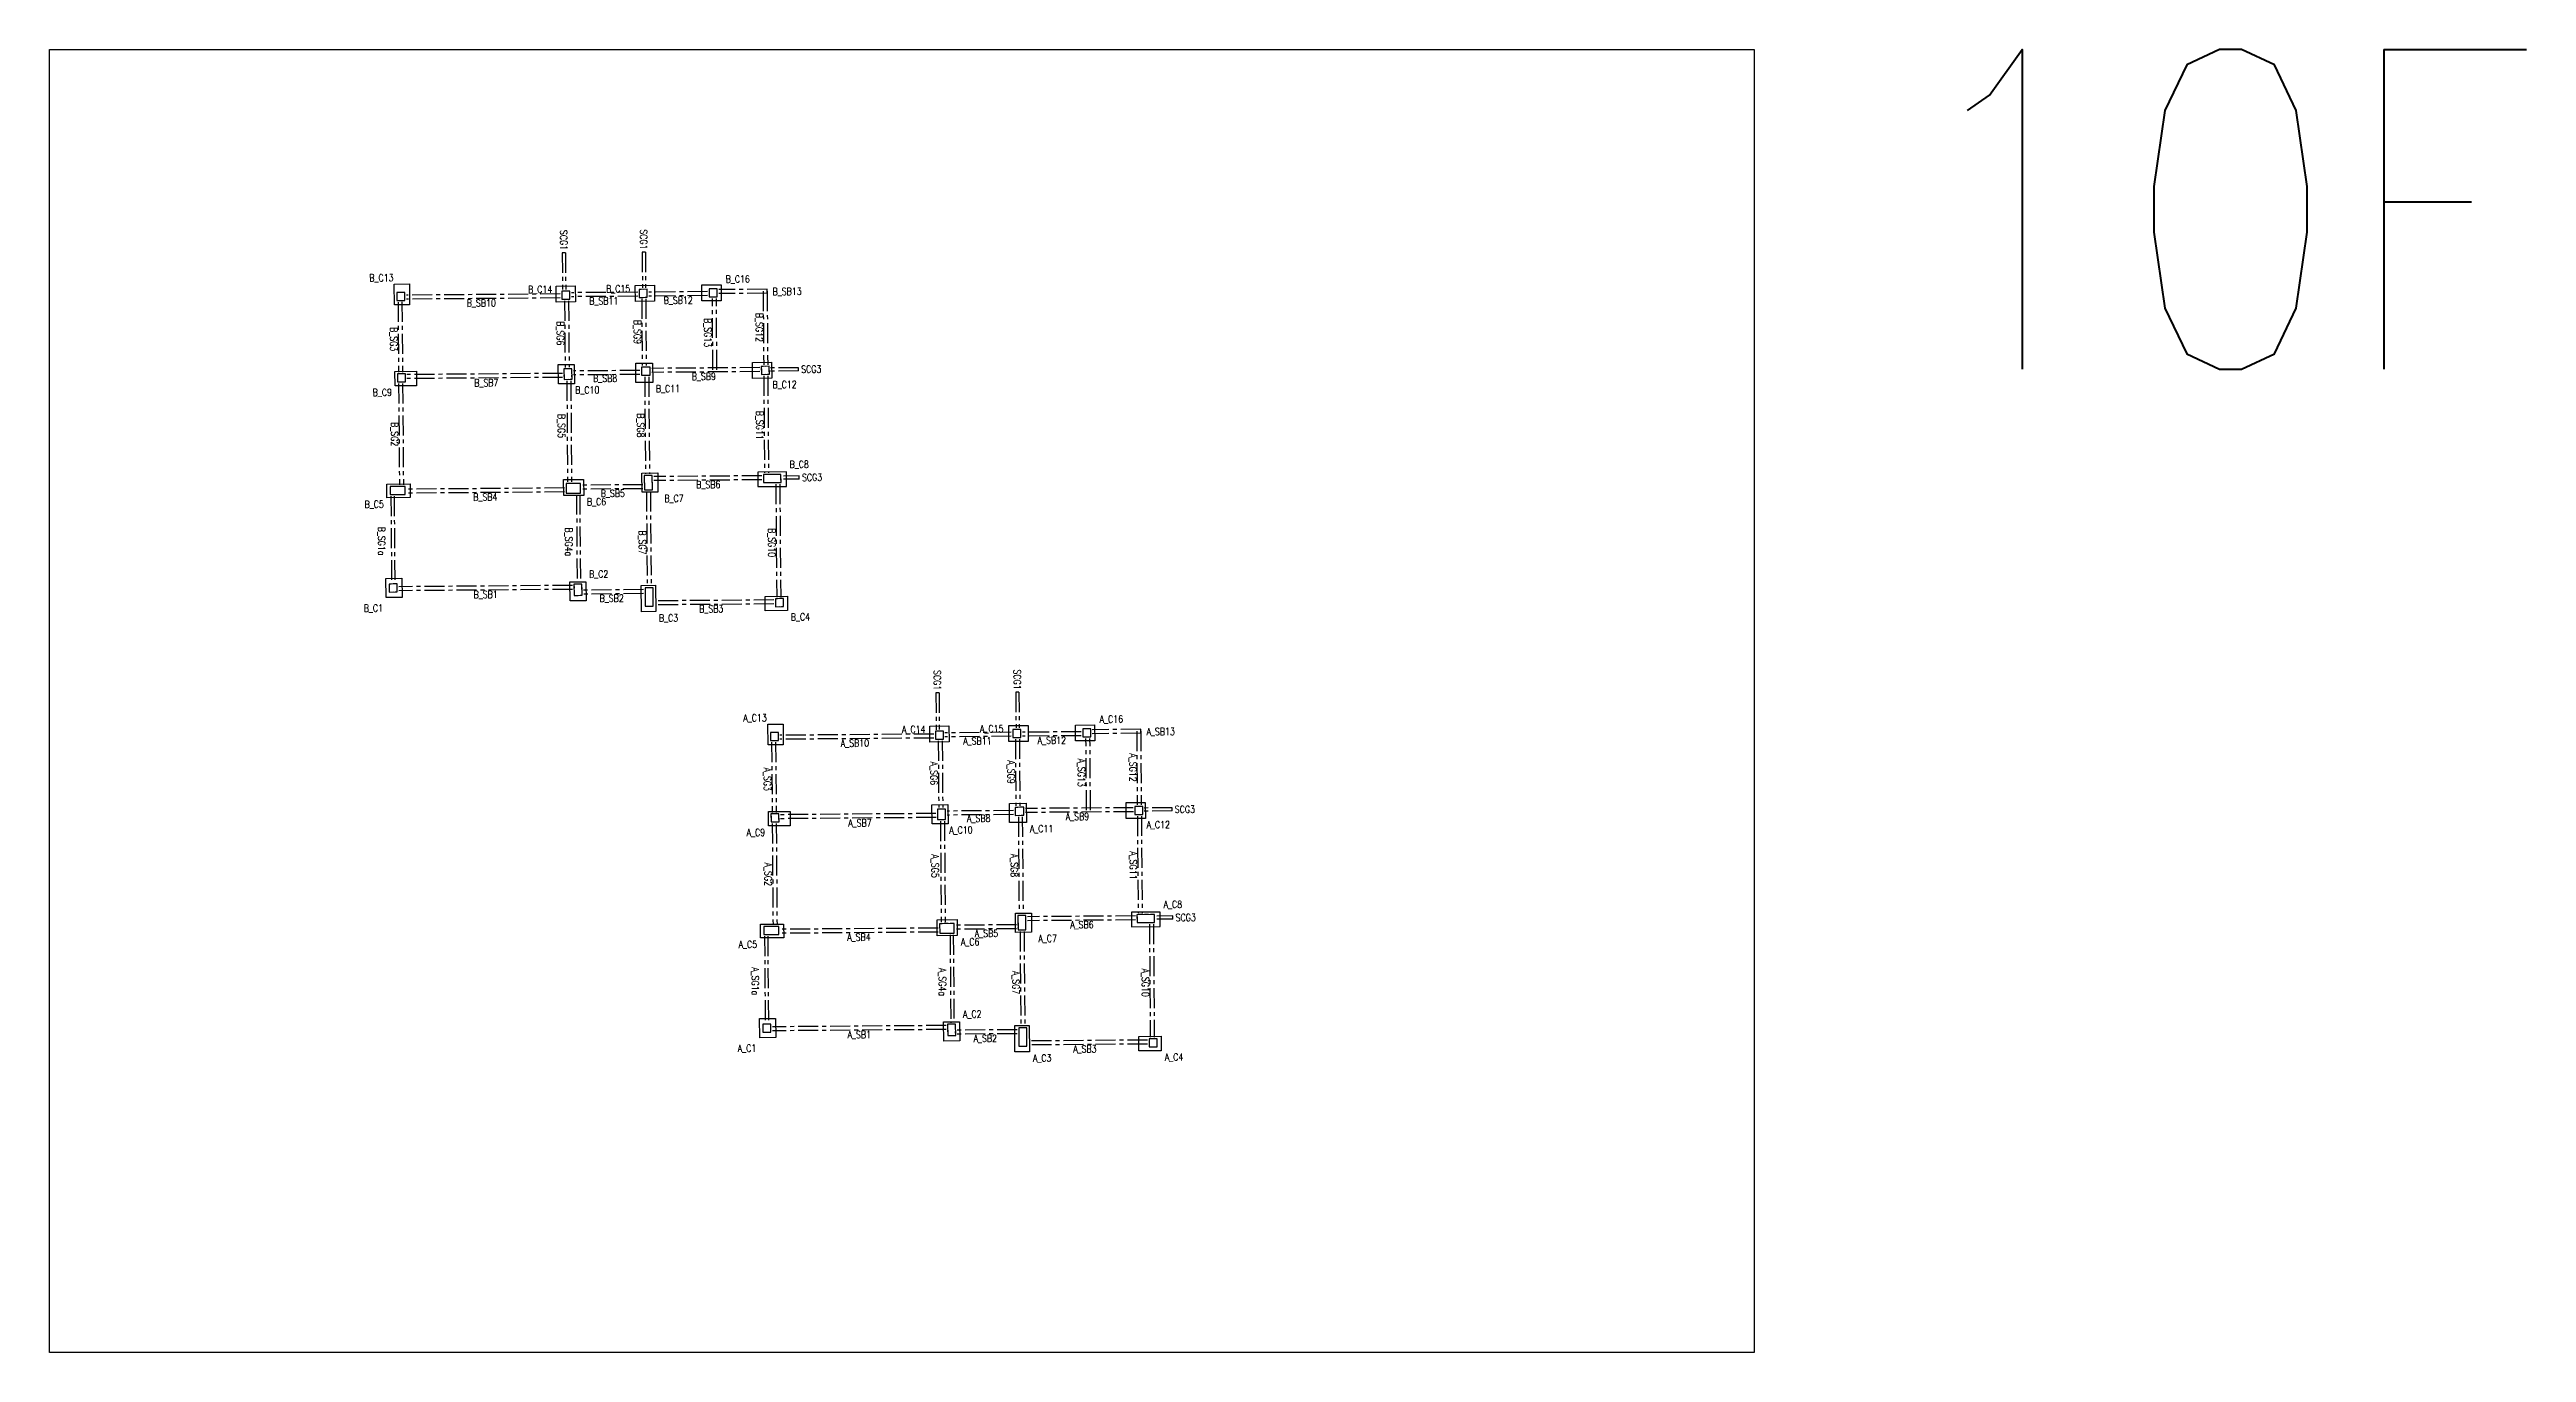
# Model space of a CAD drawing. Header units: millimetres. Extents: x 39613 to 69886, y 27475 to 191272.
# Drawn here: x 50002 to 65498, y 119029 to 127184 of the extents above; entities that cross this region are included whole.
import ezdxf
from ezdxf.enums import TextEntityAlignment as Align

# ---------------------------------------------------------------- set-up
doc = ezdxf.new("R2010")
doc.units = ezdxf.units.MM
doc.header["$LTSCALE"] = 100
doc.header["$MEASUREMENT"] = 0
doc.linetypes.add('CENTER', pattern=[2, 1.25, -0.25, 0.25, -0.25])
doc.linetypes.add('HIDDEN', pattern=[0.375, 0.25, -0.125])
for name, color, linetype in [('TC-COLUMN', 1, 'Continuous'), ('TC-TB', 2, 'Continuous'), ('TC-TC', 4, 'Continuous'), ('TC-虛鋼柱', 4, 'HIDDEN'), ('TC-鋼柱', 11, 'Continuous'), ('TC-鋼粱', 183, 'CENTER')]:
    doc.layers.add(name, color=color, linetype=linetype)
doc.styles.get("Standard").update_dxf_attribs({"font": 'txt.shx', "width": 0.8, "bigfont": 'ae.shx'})

msp = doc.modelspace()

# ---------------------------------------------------------------- texts
at = {"layer": 'Defpoints', "color": 3, "width": 0.8}
msp.add_text('10F', height=2000, rotation=360, dxfattribs=at).set_placement((61589.25, 127184.24), align=Align.TOP_LEFT)
at = {"layer": 'TC-TB', "width": 0.8}
for s, rotation, p in [('SCG1', 270.440027, (53218.52, 125991.79)), ('SCG1', 270.440027, (53718.57, 125995.63)), ('B_SB13', 0.440027, (54615.98, 125669.99)), ('B_SB10', 0.440027, (52702.86, 125597.8)), ('B_SB11', 0.440027, (53468.98, 125611.18)), ('B_SB12', 0.440027, (53934.94, 125614.76)), ('B_SG12', 270, (54442.67, 125444.89)), ('B_SG3', 270, (52155.92, 125371.25)), ('B_SG6', 270, (53197.98, 125408.1)), ('B_SG9', 270, (53680.39, 125416.55)), ('B_SG13', 270, (54119.95, 125412.32)), ('B_SB7', 0.440027, (52734.23, 125098.34)), ('B_SB8', 0.440027, (53477.65, 125126.37)), ('B_SB9', 0.440027, (54095, 125138.26)), ('SCG3', 0.439959, (54767.1, 125183.41)), ('B_SG8', 270, (53700, 124831.68)), ('B_SG11', 270, (54444.88, 124832.29)), ('B_SG2', 270, (52160.49, 124776.52)), ('B_SG5', 270, (53205.02, 124827.88)), ('B_SB6', 0.440027, (54122.86, 124461.16)), ('SCG3', 0.439959, (54772.3, 124506.14)), ('B_SB4', 0.440027, (52727.92, 124383.45)), ('B_SB5', 0.440027, (53525.76, 124406.58)), ('B_SG1a', 270, (52079.52, 124107.19)), ('B_SG4a', 270, (53250.59, 124102.46)), ('B_SG7', 270, (53710.77, 124099.02)), ('B_SG10', 270, (54520.66, 124097.96)), ('B_SB1', 0.440027, (52730.11, 123773.45)), ('B_SB2', 0.440027, (53518.38, 123749.51)), ('B_SB3', 0.440027, (54141.4, 123683.48)), ('SCG1', 270.440027, (55555.95, 123237.16)), ('SCG1', 270.440027, (56056, 123241)), ('A_SB13', 0.440027, (56953.41, 122915.36)), ('A_SB10', 0.440027, (55040.29, 122843.17)), ('A_SB11', 0.440027, (55806.41, 122856.55)), ('A_SG9', 270, (56017.82, 122661.92)), ('A_SB12', 0.440027, (56272.37, 122860.13)), ('A_SG13', 270, (56457.38, 122657.69)), ('A_SG12', 270, (56780.1, 122690.26)), ('A_SG3', 270, (54493.35, 122616.62)), ('A_SG6', 270, (55535.41, 122653.47)), ('SCG3', 0.439959, (57104.53, 122428.78)), ('A_SB7', 0.440027, (55071.66, 122343.71)), ('A_SB8', 0.440027, (55815.08, 122371.74)), ('A_SB9', 0.440027, (56432.43, 122383.62)), ('A_SG5', 270, (55542.45, 122073.25)), ('A_SG8', 270, (56037.44, 122077.05)), ('A_SG11', 270, (56782.31, 122077.66)), ('A_SG2', 270, (54497.92, 122021.89)), ('A_SB4', 0.440027, (55065.35, 121628.82)), ('A_SB5', 0.440027, (55863.19, 121651.95)), ('A_SB6', 0.440027, (56460.29, 121706.53)), ('SCG3', 0.439959, (57109.73, 121751.51)), ('A_SG1a', 270, (54416.95, 121352.56)), ('A_SG4a', 270, (55588.02, 121347.83)), ('A_SG7', 270, (56048.2, 121344.39)), ('A_SG10', 270, (56858.09, 121343.33)), ('A_SB1', 0.440027, (55067.54, 121018.82)), ('A_SB2', 0.440027, (55855.81, 120994.88)), ('A_SB3', 0.440027, (56478.83, 120928.85))]:
    msp.add_text(s, height=45, rotation=rotation, dxfattribs=at).set_placement(p, align=Align.MIDDLE_CENTER)
at = {"layer": 'TC-TC', "width": 0.8}
for s, p in [('B_C13', (52077.97, 125755.5)), ('B_C14', (53070.89, 125683.13)), ('B_C15', (53558.93, 125686.88)), ('B_C16', (54307.38, 125747.63)), ('B_C9', (52083.48, 125038.34)), ('B_C10', (53365.79, 125053.37)), ('B_C11', (53870.57, 125061.75)), ('B_C12', (54600.43, 125087.14)), ('B_C8', (54691.9, 124588.04)), ('B_C5', (52032.75, 124338.11)), ('B_C6', (53423.67, 124353.8)), ('B_C7', (53908.52, 124374.52)), ('B_C2', (53437.14, 123901.38)), ('B_C1', (52027.74, 123687.99)), ('B_C3', (53874.4, 123626.43)), ('B_C4', (54699.24, 123632.77)), ('A_C13', (54415.4, 123000.87)), ('A_C14', (55408.32, 122928.5)), ('A_C15', (55896.36, 122932.25)), ('A_C16', (56644.81, 122992.99)), ('A_C9', (54420.91, 122283.71)), ('A_C10', (55703.22, 122298.74)), ('A_C11', (56208, 122307.12)), ('A_C12', (56937.86, 122332.51)), ('A_C8', (57029.33, 121833.41)), ('A_C5', (54370.18, 121583.48)), ('A_C6', (55761.1, 121599.17)), ('A_C7', (56245.95, 121619.89)), ('A_C2', (55774.57, 121146.75)), ('A_C1', (54365.17, 120933.36)), ('A_C3', (56211.83, 120871.8)), ('A_C4', (57036.67, 120878.14))]:
    msp.add_text(s, height=45, rotation=0.440027, dxfattribs=at).set_placement(p, align=Align.MIDDLE_CENTER)

# ---------------------------------------------------------------- linework, layer by layer
at = {"layer": 'Defpoints'}
msp.add_lwpolyline([(60666.19, 127184.24), (60666.19, 119028.87), (50001.56, 119028.87), (50001.56, 127184.24)], close=True, dxfattribs=at)
at = {"layer": 'TC-COLUMN'}
for points in [[(52253.27, 125716.85), (52254.27, 125586.85), (52159.27, 125586.12), (52158.27, 125716.12)], [(53170.73, 125703.89), (53290.73, 125704.82), (53291.49, 125604.82), (53171.5, 125603.9)], [(53665.78, 125707.7), (53785.77, 125708.62), (53786.54, 125608.62), (53666.54, 125607.7)], [(54082.66, 125710.9), (54202.65, 125711.82), (54203.42, 125611.82), (54083.42, 125610.9)], [(53284.57, 125212.75), (53285.49, 125092.76), (53185.49, 125091.99), (53184.57, 125211.99)], [(53774.35, 125221.02), (53775.27, 125101.02), (53670.27, 125100.21), (53669.35, 125220.21)], [(54399.36, 125225.6), (54519.35, 125226.52), (54520.12, 125126.52), (54400.13, 125125.6)], [(52163.17, 125078.95), (52162.47, 125168.95), (52297.47, 125169.99), (52298.16, 125079.99)], [(52111.78, 124463.73), (52256.78, 124464.84), (52257.43, 124379.84), (52112.44, 124378.73)], [(53217.6, 124492.22), (53342.59, 124493.18), (53343.36, 124393.18), (53218.37, 124392.22)], [(53807.3, 124533.75), (53808.22, 124413.75), (53708.22, 124412.98), (53707.3, 124532.98)], [(54432.28, 124538.54), (54432.97, 124448.54), (54612.96, 124449.93), (54612.27, 124539.93)], [(52107.24, 123753.61), (52106.32, 123873.6), (52206.31, 123874.37), (52207.23, 123754.37)], [(53258.43, 123732.51), (53257.51, 123852.51), (53357.51, 123853.27), (53358.43, 123733.28)], [(53702.83, 123830.12), (53792.83, 123830.81), (53794.1, 123665.82), (53704.1, 123665.13)], [(54478.25, 123761.38), (54618.24, 123762.45), (54618.93, 123672.46), (54478.94, 123671.38)], [(54590.7, 122962.22), (54591.7, 122832.22), (54496.7, 122831.49), (54495.7, 122961.49)], [(55508.16, 122949.26), (55628.16, 122950.19), (55628.92, 122850.19), (55508.93, 122849.27)], [(56003.21, 122953.07), (56123.2, 122953.99), (56123.97, 122853.99), (56003.97, 122853.07)], [(56420.09, 122956.27), (56540.08, 122957.19), (56540.85, 122857.19), (56420.85, 122856.27)], [(55622, 122458.12), (55622.92, 122338.13), (55522.92, 122337.36), (55522, 122457.36)], [(56111.78, 122466.39), (56112.7, 122346.39), (56007.7, 122345.58), (56006.78, 122465.58)], [(56736.79, 122470.96), (56856.78, 122471.89), (56857.55, 122371.89), (56737.56, 122370.97)], [(54500.6, 122324.32), (54499.91, 122414.32), (54634.9, 122415.36), (54635.59, 122325.36)], [(54449.21, 121709.1), (54594.21, 121710.21), (54594.86, 121625.21), (54449.87, 121624.1)], [(55555.03, 121737.59), (55680.02, 121738.55), (55680.79, 121638.55), (55555.8, 121637.59)], [(56144.73, 121779.12), (56145.65, 121659.12), (56045.65, 121658.35), (56044.73, 121778.35)], [(56769.71, 121783.91), (56770.4, 121693.91), (56950.39, 121695.3), (56949.7, 121785.3)], [(54444.67, 120998.98), (54443.75, 121118.97), (54543.74, 121119.74), (54544.66, 120999.74)], [(55595.86, 120977.88), (55594.94, 121097.88), (55694.94, 121098.64), (55695.86, 120978.65)], [(56040.26, 121075.49), (56130.26, 121076.18), (56131.53, 120911.19), (56041.53, 120910.5)], [(56815.68, 121006.75), (56955.67, 121007.82), (56956.36, 120917.83), (56816.37, 120916.75)]]:
    msp.add_lwpolyline(points, close=True, dxfattribs=at)
at = {"layer": 'TC-虛鋼柱'}
for points in [[(53691.35, 125632.89), (53741.35, 125633.27), (53740.97, 125683.27), (53690.97, 125682.89)], [(54128.23, 125636.25), (54178.23, 125636.63), (54177.84, 125686.63), (54127.85, 125686.24)], [(52174.06, 125613.74), (52224.06, 125614.12), (52223.67, 125664.12), (52173.68, 125663.74)], [(53206.36, 125621.67), (53256.36, 125622.05), (53255.98, 125672.05), (53205.98, 125671.66)], [(52177.97, 125104.07), (52227.97, 125104.45), (52227.59, 125154.45), (52177.59, 125154.06)], [(53220.28, 125119.76), (53270.28, 125120.14), (53269.78, 125185.14), (53219.78, 125184.76)], [(53704.92, 125145.48), (53759.92, 125145.9), (53759.54, 125195.9), (53704.54, 125195.48)], [(54454.93, 125151.02), (54504.93, 125151.4), (54504.55, 125201.4), (54454.55, 125201.02)], [(52132.28, 124398.88), (52227.28, 124399.61), (52226.9, 124449.61), (52131.9, 124448.88)], [(53233.25, 124407.34), (53323.25, 124408.03), (53322.79, 124468.03), (53232.79, 124467.33)], [(53723.1, 124428.1), (53773.1, 124428.48), (53772.41, 124518.48), (53722.41, 124518.1)], [(54577.77, 124474.65), (54577.39, 124524.65), (54467.39, 124523.81), (54467.78, 124473.81)], [(52126.97, 123788.76), (52176.97, 123789.14), (52176.58, 123839.14), (52126.58, 123838.76)], [(53283.16, 123767.7), (53333.16, 123768.08), (53332.62, 123838.08), (53282.63, 123837.7)], [(53728.83, 123700.31), (53778.83, 123700.69), (53777.95, 123815.69), (53727.95, 123815.3)], [(54543.74, 123696.88), (54593.74, 123697.26), (54593.36, 123747.26), (54543.36, 123746.88)], [(54511.49, 122859.11), (54561.49, 122859.49), (54561.1, 122909.49), (54511.11, 122909.11)], [(55543.79, 122867.04), (55593.79, 122867.42), (55593.41, 122917.42), (55543.41, 122917.03)], [(56028.78, 122878.26), (56078.78, 122878.64), (56078.4, 122928.64), (56028.4, 122928.26)], [(56465.66, 122881.62), (56515.66, 122882), (56515.27, 122932), (56465.28, 122931.61)], [(55557.71, 122365.13), (55607.71, 122365.51), (55607.21, 122430.51), (55557.21, 122430.13)], [(56042.35, 122390.85), (56097.35, 122391.27), (56096.97, 122441.27), (56041.97, 122440.85)], [(56792.36, 122396.39), (56842.36, 122396.77), (56841.98, 122446.77), (56791.98, 122446.39)], [(54515.4, 122349.44), (54565.4, 122349.82), (54565.02, 122399.82), (54515.02, 122399.43)], [(54469.71, 121644.25), (54564.71, 121644.98), (54564.33, 121694.98), (54469.33, 121694.25)], [(55570.68, 121652.71), (55660.68, 121653.4), (55660.22, 121713.4), (55570.22, 121712.7)], [(56060.54, 121673.47), (56110.53, 121673.85), (56109.84, 121763.85), (56059.84, 121763.47)], [(56915.2, 121720.02), (56914.82, 121770.02), (56804.82, 121769.18), (56805.21, 121719.18)], [(54464.4, 121034.13), (54514.4, 121034.51), (54514.01, 121084.51), (54464.01, 121084.13)], [(55620.59, 121013.07), (55670.59, 121013.45), (55670.05, 121083.45), (55620.06, 121083.07)], [(56066.26, 120945.68), (56116.26, 120946.06), (56115.38, 121061.06), (56065.38, 121060.67)], [(56881.17, 120942.25), (56931.17, 120942.63), (56930.79, 120992.63), (56880.79, 120992.25)]]:
    msp.add_lwpolyline(points, close=True, dxfattribs=at)
at = {"layer": 'TC-鋼柱'}
for points in [[(53691.35, 125632.89), (53741.35, 125633.27), (53740.97, 125683.27), (53690.97, 125682.89)], [(54128.23, 125636.25), (54178.23, 125636.63), (54177.84, 125686.63), (54127.85, 125686.24)], [(52174.06, 125613.74), (52224.06, 125614.12), (52223.67, 125664.12), (52173.68, 125663.74)], [(53206.36, 125621.67), (53256.36, 125622.05), (53255.98, 125672.05), (53205.98, 125671.66)], [(52177.97, 125104.07), (52227.97, 125104.45), (52227.59, 125154.45), (52177.59, 125154.06)], [(53220.28, 125119.76), (53270.28, 125120.14), (53269.78, 125185.14), (53219.78, 125184.76)], [(53704.92, 125145.48), (53759.92, 125145.9), (53759.54, 125195.9), (53704.54, 125195.48)], [(54454.93, 125151.02), (54504.93, 125151.4), (54504.55, 125201.4), (54454.55, 125201.02)], [(52132.28, 124398.88), (52227.28, 124399.61), (52226.9, 124449.61), (52131.9, 124448.88)], [(53233.25, 124407.34), (53323.25, 124408.03), (53322.79, 124468.03), (53232.79, 124467.33)], [(53723.1, 124428.1), (53773.1, 124428.48), (53772.41, 124518.48), (53722.41, 124518.1)], [(54577.77, 124474.65), (54577.39, 124524.65), (54467.39, 124523.81), (54467.78, 124473.81)], [(52126.97, 123788.76), (52176.97, 123789.14), (52176.58, 123839.14), (52126.58, 123838.76)], [(53283.16, 123767.7), (53333.16, 123768.08), (53332.62, 123838.08), (53282.63, 123837.7)], [(53728.83, 123700.31), (53778.83, 123700.69), (53777.95, 123815.69), (53727.95, 123815.3)], [(54543.74, 123696.88), (54593.74, 123697.26), (54593.36, 123747.26), (54543.36, 123746.88)], [(54511.49, 122859.11), (54561.49, 122859.49), (54561.1, 122909.49), (54511.11, 122909.11)], [(55543.79, 122867.04), (55593.79, 122867.42), (55593.41, 122917.42), (55543.41, 122917.03)], [(56028.78, 122878.26), (56078.78, 122878.64), (56078.4, 122928.64), (56028.4, 122928.26)], [(56465.66, 122881.62), (56515.66, 122882), (56515.27, 122932), (56465.28, 122931.61)], [(55557.71, 122365.13), (55607.71, 122365.51), (55607.21, 122430.51), (55557.21, 122430.13)], [(56042.35, 122390.85), (56097.35, 122391.27), (56096.97, 122441.27), (56041.97, 122440.85)], [(56792.36, 122396.39), (56842.36, 122396.77), (56841.98, 122446.77), (56791.98, 122446.39)], [(54515.4, 122349.44), (54565.4, 122349.82), (54565.02, 122399.82), (54515.02, 122399.43)], [(54469.71, 121644.25), (54564.71, 121644.98), (54564.33, 121694.98), (54469.33, 121694.25)], [(55570.68, 121652.71), (55660.68, 121653.4), (55660.22, 121713.4), (55570.22, 121712.7)], [(56060.54, 121673.47), (56110.53, 121673.85), (56109.84, 121763.85), (56059.84, 121763.47)], [(56915.2, 121720.02), (56914.82, 121770.02), (56804.82, 121769.18), (56805.21, 121719.18)], [(54464.4, 121034.13), (54514.4, 121034.51), (54514.01, 121084.51), (54464.01, 121084.13)], [(55620.59, 121013.07), (55670.59, 121013.45), (55670.05, 121083.45), (55620.06, 121083.07)], [(56066.26, 120945.68), (56116.26, 120946.06), (56115.38, 121061.06), (56065.38, 121060.67)], [(56881.17, 120942.25), (56931.17, 120942.63), (56930.79, 120992.63), (56880.79, 120992.25)]]:
    msp.add_lwpolyline(points, close=True, dxfattribs=at)
at = {"layer": 'TC-鋼粱'}
for p, q in [((53229.13, 125911.87), (53209.14, 125911.71)), ((53209.14, 125911.71), (53210.9, 125681.7)), ((53229.13, 125911.87), (53230.9, 125681.86)), ((53729.18, 125915.71), (53709.18, 125915.55)), ((53709.18, 125915.55), (53710.89, 125693.04)), ((53729.18, 125915.71), (53730.89, 125693.2)), ((54490.84, 125684.03), (54187.88, 125681.71)), ((54491.03, 125659.03), (54490.84, 125684.03)), ((52181.64, 125603.8), (52185.01, 125164.12)), ((52206.64, 125603.99), (52210.01, 125164.31)), ((53196.11, 125654.09), (52233.81, 125646.7)), ((53196.31, 125629.09), (52234, 125621.7)), ((53223.91, 125611.8), (53227.12, 125194.81)), ((53248.91, 125611.99), (53252.12, 125195)), ((53681.1, 125665.31), (53266.05, 125662.13)), ((53681.29, 125640.31), (53266.25, 125637.13)), ((53706.43, 125623.01), (53709.63, 125205.52)), ((53731.43, 125623.2), (53734.63, 125205.71)), ((54117.98, 125668.67), (53751.1, 125665.85)), ((54118.17, 125643.67), (53751.29, 125640.85)), ((54151.74, 125178.69), (54148.31, 125626.4)), ((54176.74, 125178.88), (54173.31, 125626.59)), ((54491.03, 125659.03), (54188.07, 125656.71)), ((54465.94, 125671.34), (54469.47, 125211.13)), ((54490.94, 125671.53), (54494.47, 125211.33)), ((52185.55, 125094.12), (52190.43, 124459.33)), ((52210.55, 125094.32), (52215.42, 124459.52)), ((53209.99, 125156.99), (52237.63, 125149.53)), ((53210.18, 125131.99), (52237.82, 125124.53)), ((53237.85, 125109.89), (53242.71, 124477.41)), ((53262.85, 125110.08), (53267.71, 124477.6)), ((53694.69, 125175.4), (53279.88, 125172.22)), ((53694.89, 125150.4), (53280.07, 125147.22)), ((53725.17, 125135.64), (53729.84, 124528.15)), ((53750.17, 125135.83), (53754.84, 124528.35)), ((54444.61, 125193.44), (53769.6, 125188.26)), ((54444.8, 125168.44), (53769.79, 125163.26)), ((54470.01, 125141.14), (54474.67, 124533.86)), ((54495.01, 125141.33), (54499.67, 124534.05)), ((54687.02, 125192.8), (54512.12, 125191.45)), ((54687.18, 125172.8), (54512.28, 125171.46)), ((54687.18, 125172.8), (54687.02, 125192.8)), ((53223, 124439.76), (52237.03, 124432.19)), ((53712.86, 124460.52), (53332.87, 124457.6)), ((53713.05, 124435.52), (53333.06, 124432.6)), ((54457.45, 124516.23), (53782.47, 124511.05)), ((54457.64, 124491.23), (53782.66, 124486.05)), ((54545.35, 124464.4), (54550.78, 123756.94)), ((54570.35, 124464.59), (54575.78, 123757.13)), ((54692.29, 124515.53), (54592.46, 124514.76)), ((54692.44, 124495.53), (54592.62, 124494.76)), ((54692.44, 124495.53), (54692.29, 124515.53)), ((52137.36, 124388.92), (52141.51, 123848.87)), ((52157.36, 124389.07), (52161.51, 123849.03)), ((53223.19, 124414.76), (52237.22, 124407.19)), ((53298.32, 124397.84), (53302.55, 123847.85)), ((53318.32, 124397.99), (53322.55, 123848.01)), ((53735.82, 124418.06), (53740.37, 123825.4)), ((53760.82, 124418.25), (53765.37, 123825.59)), ((53272.68, 123830.12), (52186.72, 123821.78)), ((53272.88, 123805.12), (52186.91, 123796.78)), ((53718.04, 123803.54), (53342.91, 123800.66)), ((53718.23, 123778.54), (53343.1, 123775.66)), ((54533.42, 123739), (53788.58, 123733.28)), ((54533.61, 123714), (53788.77, 123708.28)), ((55566.57, 123157.24), (55546.57, 123157.08)), ((55546.57, 123157.08), (55548.33, 122927.07)), ((55566.57, 123157.24), (55568.33, 122927.23)), ((56066.61, 123161.08), (56046.61, 123160.92)), ((56046.61, 123160.92), (56048.32, 122938.41)), ((56066.61, 123161.08), (56068.32, 122938.57)), ((55533.54, 122899.46), (54571.24, 122892.07)), ((56018.53, 122910.68), (55603.48, 122907.5)), ((56018.72, 122885.68), (55603.68, 122882.5)), ((56455.41, 122914.04), (56088.53, 122911.22)), ((56455.6, 122889.04), (56088.72, 122886.22)), ((56828.27, 122929.4), (56525.31, 122927.08)), ((56828.46, 122904.4), (56525.5, 122902.08)), ((56803.37, 122916.71), (56806.9, 122456.5)), ((56828.46, 122904.4), (56828.27, 122929.4)), ((56828.37, 122916.9), (56831.9, 122456.69)), ((54519.07, 122849.17), (54522.44, 122409.49)), ((54544.07, 122849.36), (54547.44, 122409.68)), ((55533.74, 122874.46), (54571.43, 122867.07)), ((55561.34, 122857.17), (55564.55, 122440.18)), ((55586.34, 122857.36), (55589.55, 122440.37)), ((56043.86, 122868.38), (56047.06, 122450.89)), ((56068.86, 122868.57), (56072.06, 122451.08)), ((56489.17, 122424.06), (56485.74, 122871.77)), ((56514.17, 122424.25), (56510.74, 122871.96)), ((56032.12, 122420.77), (55617.31, 122417.59)), ((56782.04, 122438.81), (56107.03, 122433.63)), ((57024.45, 122438.17), (56849.55, 122436.83)), ((57024.61, 122418.17), (57024.45, 122438.17)), ((54522.98, 122339.49), (54527.86, 121704.7)), ((54547.98, 122339.69), (54552.85, 121704.89)), ((55547.42, 122402.36), (54575.06, 122394.9)), ((55547.61, 122377.36), (54575.25, 122369.9)), ((55575.28, 122355.26), (55580.14, 121722.78)), ((55600.28, 122355.45), (55605.14, 121722.97)), ((56032.32, 122395.77), (55617.5, 122392.59)), ((56062.6, 122381.01), (56067.27, 121773.52)), ((56087.6, 122381.2), (56092.27, 121773.72)), ((56782.23, 122413.81), (56107.22, 122408.63)), ((56807.44, 122386.5), (56812.1, 121779.23)), ((56832.44, 122386.7), (56837.1, 121779.42)), ((57024.61, 122418.17), (56849.71, 122416.83)), ((55560.43, 121685.13), (54574.46, 121677.56)), ((55560.62, 121660.13), (54574.65, 121652.56)), ((56050.29, 121705.89), (55670.3, 121702.97)), ((56050.48, 121680.89), (55670.49, 121677.97)), ((56073.25, 121663.43), (56077.8, 121070.77)), ((56098.25, 121663.62), (56102.8, 121070.96)), ((56794.88, 121761.6), (56119.9, 121756.42)), ((56795.07, 121736.6), (56120.09, 121731.42)), ((56882.78, 121709.77), (56888.21, 121002.31)), ((56907.78, 121709.96), (56913.21, 121002.5)), ((57029.72, 121760.9), (56929.89, 121760.13)), ((57029.87, 121740.9), (56930.05, 121740.13)), ((57029.87, 121740.9), (57029.72, 121760.9)), ((54474.79, 121634.29), (54478.94, 121094.24)), ((54494.79, 121634.44), (54498.94, 121094.4)), ((55635.76, 121643.21), (55639.98, 121093.22)), ((55655.75, 121643.36), (55659.98, 121093.38)), ((55610.11, 121075.49), (54524.15, 121067.15)), ((55610.31, 121050.49), (54524.34, 121042.15)), ((56055.47, 121048.91), (55680.34, 121046.03)), ((56055.66, 121023.91), (55680.53, 121021.03)), ((56870.85, 120984.37), (56126.01, 120978.65)), ((56871.04, 120959.37), (56126.2, 120953.65))]:
    msp.add_line(p, q, dxfattribs=at)

msp.set_redraw_order([(e.dxf.handle, doc.entitydb.next_handle()) for e in msp.query("TEXT MTEXT ATTDEF DIMENSION ARC_DIMENSION")])  # texts and dimensions are drawn at this point

doc.saveas('drawing.dxf')
